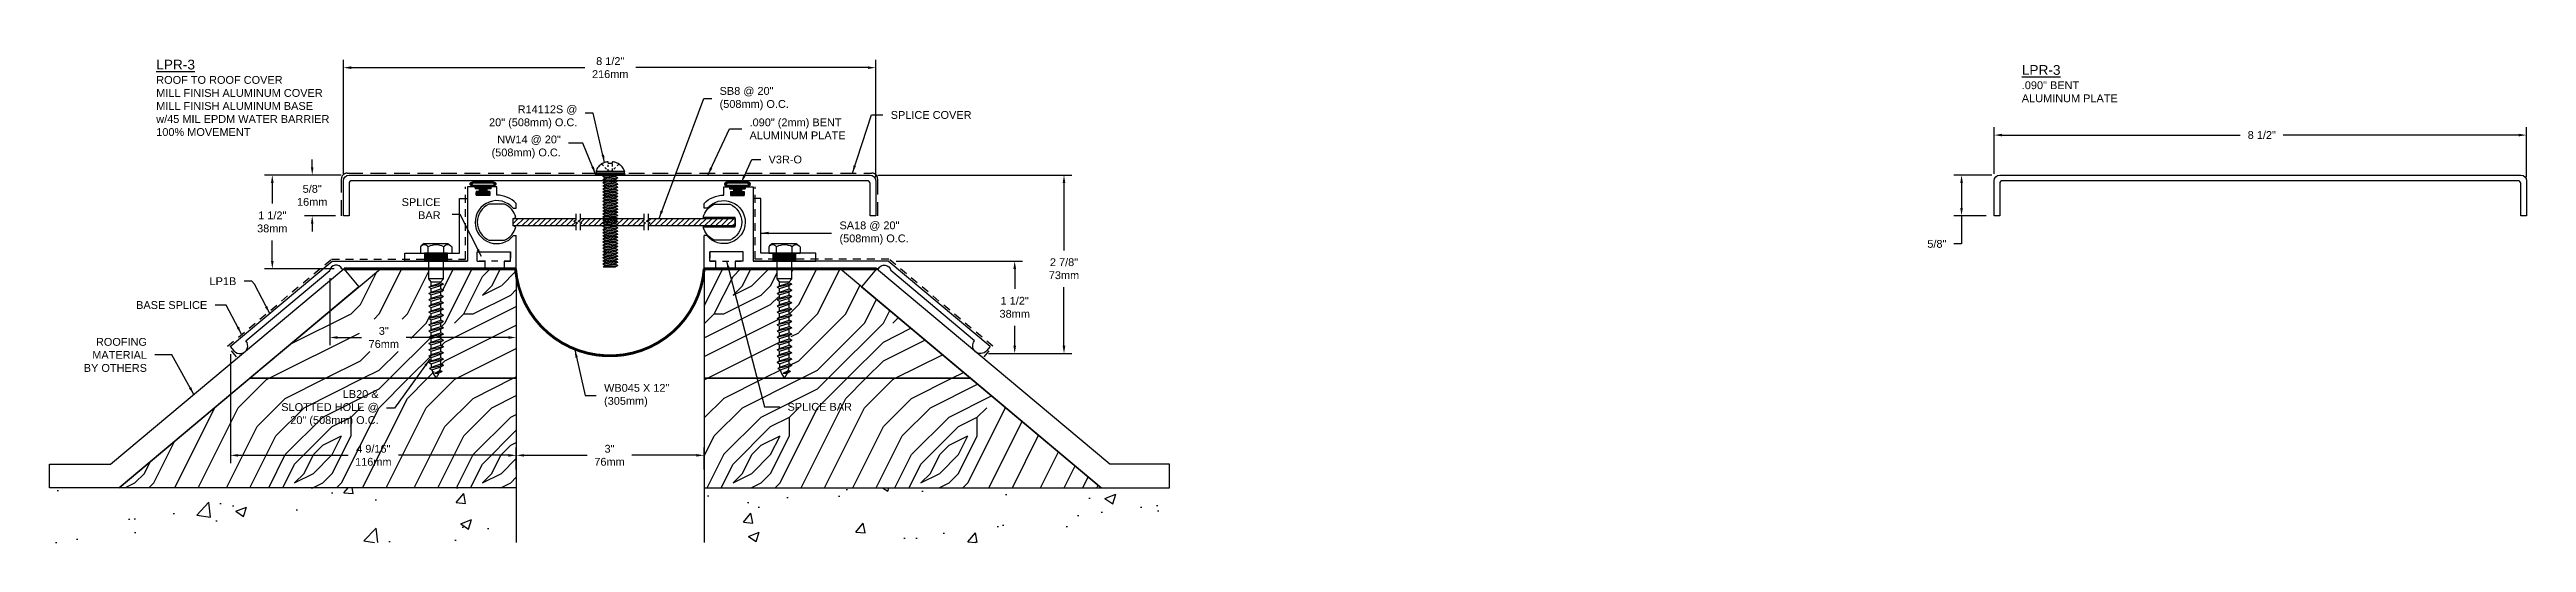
# Model space of a CAD drawing. Header units: inches. Extents: x -0.5 to 39, y 2.5 to 10.4.
import ezdxf

# ---------------------------------------------------------------- set-up
doc = ezdxf.new("R2010")
doc.units = ezdxf.units.IN
doc.header["$MEASUREMENT"] = 0
doc.linetypes.add('DASHED2', pattern=[0.375, 0.25, -0.125])
for name, color, linetype in [('ANCHORS', 4, 'Continuous'), ('CONDITIONS', 1, 'Continuous'), ('DIMENSIONS', 3, 'Continuous'), ('FILLERS', 2, 'Continuous'), ('METALS', 7, 'Continuous'), ('TEXT', 2, 'Continuous')]:
    doc.layers.add(name, color=color, linetype=linetype)
doc.styles.add('ARIAL', font='arial.ttf')
doc.dimstyles.new('Arial', dxfattribs={"dimtxt": 0.125, "dimasz": 0.125, "dimexe": 0.125, "dimexo": 0.125, "dimgap": 0.125, "dimtad": 0, "dimtih": 1, "dimtoh": 1, "dimdec": 4, "dimzin": 3, "dimdsep": 46, "dimlunit": 4, "dimtxsty": 'ARIAL', "dimcen": 0.125, "dimadec": 0, "dimazin": 0, "dimtfac": 1, "dimtdec": 4, "dimtofl": 0, "dimtmove": 0, "dimatfit": 3, "dimfxl": 0, "dimfrac": 2, "dimtolj": 1, "dimtzin": 0, "dimarcsym": 0})
pattern_1 = [(0, (1.1, 0.15), (3, 3), [0.15, -2.85]), (90, (2.3, 1.2), (-3, 3), [0.3, -2.7]), (45, (1.7, 0.9), (3e-16, 3), [0.2121, -0.6363, 0.2121, -0.4242, 1.485, -1.27294]), (45, (0.95, 0), (3e-16, 3), [0.21213, -0.42426, 0.21213, -3.39412]), (45, (2, 0.3), (3e-16, 3), [0.21213, -4.0305]), (45, (2.3, 0.15), (3e-16, 3), [0.21213, -4.0305]), (45, (1.85, 0.45), (3e-16, 3), [0.21213, -4.0305]), (45, (1.7, 0.6), (3e-16, 3), [0.42426, -3.8184]), (45, (2.45, 2.85), (3e-16, 3), [0.42426, -3.8184]), (45, (1.4, 0.75), (3e-16, 3), [0.8485, -3.3941]), (45, (1.25, 0.9), (3e-16, 3), [0.8485, -3.3941]), (45, (3.2, 1.8), (3e-16, 3), [0.8485, -3.3941]), (45, (1.1, 1.2), (3e-16, 3), [0.6364, -3.60624]), (45, (0.5, 1.65), (3e-16, 3), [0.6364, -3.60624]), (45, (0.8, 1.35), (3e-16, 3), [0.6364, -3.60624]), (45, (2.75, 2.25), (3e-16, 3), [1.06066, -3.182]), (45, (2.45, 2.4), (3e-16, 3), [1.06066, -3.182]), (45, (2.75, 1.65), (3e-16, 3), [1.48492, -2.7577]), (26.565, (1.4, 0.45), (3, 1e-09), [0.3354, -6.3728]), (26.565, (2, 1.35), (3, 1e-09), [0.3354, -6.3728]), (26.565, (1.85, 1.05), (3, 1e-09), [0.3354, -6.3728]), (26.565, (1.25, 0.15), (3, 1e-09), [0.67082, -6.0374]), (26.565, (1.85, 1.5), (3, 1e-09), [1.00623, -5.70197]), (26.565, (1.55, 1.65), (3, 1e-09), [1.34164, -5.36656]), (26.565, (1.25, 1.8), (3, 1e-09), [1.34164, -5.36656]), (26.565, (0.8, 2.7), (3, 1e-09), [1.34164, -5.36656]), (26.565, (0.8, 2.4), (3, 1e-09), [1.67705, -5.03115]), (26.565, (0.95, 2.1), (3, 1e-09), [1.67705, -5.03115]), (63.435, (2, 0.9), (2e-10, 3), [0.3354, -6.3728]), (63.435, (1.55, 0.6), (2e-10, 3), [0.3354, -6.3728]), (63.435, (1.1, 0.15), (2e-10, 3), [0.67082, -6.0374]), (63.435, (2, 0.6), (2e-10, 3), [0.67082, -6.0374]), (63.435, (0.8, 0), (2e-10, 3), [1.00623, -5.70197]), (63.435, (0.5, 0), (2e-10, 3), [1.34164, -5.36656]), (63.435, (3.2, 0.15), (2e-10, 3), [1.34164, -5.36656]), (63.435, (2.15, 0.45), (2e-10, 3), [1.34164, -5.36656]), (63.435, (2.75, 0.15), (2e-10, 3), [1.67705, -5.03115]), (63.435, (2.45, 0.3), (2e-10, 3), [1.67705, -5.03115])]
pattern_2 = [(0, (0.1, 0.15), (3, 3), [0.15, -2.85]), (90, (1.3, 1.2), (-3, 3), [0.3, -2.7]), (45, (0.7, 0.9), (3e-16, 3), [0.2121, -0.6363, 0.2121, -0.4242, 1.485, -1.27294]), (45, (-0.05, 0), (3e-16, 3), [0.21213, -0.42426, 0.21213, -3.39412]), (45, (1, 0.3), (3e-16, 3), [0.2121, -4.0305]), (45, (1.3, 0.15), (3e-16, 3), [0.2121, -4.0305]), (45, (0.85, 0.45), (3e-16, 3), [0.2121, -4.0305]), (45, (0.7, 0.6), (3e-16, 3), [0.42426, -3.8184]), (45, (1.45, 2.85), (3e-16, 3), [0.4243, -3.8184]), (45, (0.4, 0.75), (3e-16, 3), [0.8485, -3.3941]), (45, (0.25, 0.9), (3e-16, 3), [0.8485, -3.3941]), (45, (2.2, 1.8), (3e-16, 3), [0.8485, -3.3941]), (45, (0.1, 1.2), (3e-16, 3), [0.6364, -3.60624]), (45, (-0.5, 1.65), (3e-16, 3), [0.6364, -3.60624]), (45, (-0.2, 1.35), (3e-16, 3), [0.6364, -3.60624]), (45, (1.75, 2.25), (3e-16, 3), [1.0607, -3.182]), (45, (1.45, 2.4), (3e-16, 3), [1.06066, -3.182]), (45, (1.75, 1.65), (3e-16, 3), [1.4849, -2.7577]), (26.565, (0.4, 0.45), (3, 1e-09), [0.3354, -6.3728]), (26.565, (1, 1.35), (3, 1e-09), [0.3354, -6.3728]), (26.565, (0.85, 1.05), (3, 1e-09), [0.3354, -6.3728]), (26.565, (0.25, 0.15), (3, 1e-09), [0.6708, -6.0374]), (26.565, (0.85, 1.5), (3, 1e-09), [1.00623, -5.702]), (26.565, (0.55, 1.65), (3, 1e-09), [1.34164, -5.36656]), (26.565, (0.25, 1.8), (3, 1e-09), [1.34164, -5.36656]), (26.565, (-0.2, 2.7), (3, 1e-09), [1.34164, -5.36656]), (26.565, (-0.2, 2.4), (3, 1e-09), [1.67705, -5.03115]), (26.565, (-0.05, 2.1), (3, 1e-09), [1.67705, -5.03115]), (63.435, (1, 0.9), (2e-10, 3), [0.3354, -6.3728]), (63.435, (0.55, 0.6), (2e-10, 3), [0.3354, -6.3728]), (63.435, (0.1, 0.15), (2e-10, 3), [0.6708, -6.0374]), (63.435, (1, 0.6), (2e-10, 3), [0.6708, -6.0374]), (63.435, (-0.2, 0), (2e-10, 3), [1.00623, -5.702]), (63.435, (-0.5, 0), (2e-10, 3), [1.34164, -5.36656]), (63.435, (2.2, 0.15), (2e-10, 3), [1.34164, -5.36656]), (63.435, (1.15, 0.45), (2e-10, 3), [1.34164, -5.36656]), (63.435, (1.75, 0.15), (2e-10, 3), [1.67705, -5.03115]), (63.435, (1.45, 0.3), (2e-10, 3), [1.67705, -5.03115])]

msp = doc.modelspace()

# ---------------------------------------------------------------- texts
at = {"layer": 'TEXT', "char_height": 0.15625, "width": 3.3125, "attachment_point": 1, "style": 'ARIAL'}
for s, insert in [('{\\LLPR-3\\P\\H0.8x;\\lROOF TO ROOF COVER\\PMILL FINISH ALUMINUM COVER\\PMILL FINISH ALUMINUM BASE\\Pw/45 MIL EPDM WATER BARRIER\\P100% MOVEMENT}', (1.19179, 10.21613)), ('{\\LLPR-3\\P\\H0.8x;\\l.090" BENT\\PALUMINUM PLATE}', (30.97878, 10.13085))]:
    msp.add_mtext(s, dxfattribs=dict(at, insert=insert))
at = {"layer": 'TEXT', "char_height": 0.125, "style": 'ARIAL'}
for s, insert, attachment_point in [('R14112S @\\P20" (508mm) O.C.', (7.91648, 9.30079), 6), ('SB8 @ 20"\\P(508mm) O.C.', (10.18711, 9.59391), 4), ('.090" (2mm) BENT\\PALUMINUM PLATE', (10.66539, 9.10941), 4), ('SPLICE COVER', (12.91905, 9.3322), 4), ('\\A1;NW14 @ 20"\\P(508mm) O.C.', (7.65198, 8.81866), 6), ('V3R-O', (10.96896, 8.61991), 4), ('SPLICE\\PBAR', (5.73164, 7.83489), 6), ('SA18 @ 20"\\P(508mm) O.C.', (12.10113, 7.44461), 4), ('LP1B', (2.46975, 6.67449), 6), ('BASE SPLICE', (2.00584, 6.293), 6), ('ROOFING\\PMATERIAL\\PBY OTHERS', (1.04385, 5.4955), 6), ('LB20 &\\PSLOTTED HOLE @\\P20" (508mm) O.C.', (4.74277, 4.64334), 6), ('WB045 X 12"\\P(305mm)', (8.34218, 4.84668), 4), ('SPLICE BAR', (11.27171, 4.66538), 4)]:
    msp.add_mtext(s, dxfattribs=dict(at, insert=insert, attachment_point=attachment_point))

# ---------------------------------------------------------------- blocks, each defined once
blk = doc.blocks.new('*D0')
at = {"layer": 'Defpoints', "color": 0}
for p in [(4.27, 8.372), (3.045, 6.872), (4.157, 6.872)]:
    blk.add_point(p, dxfattribs=at)
at = {"layer": 'DIMENSIONS', "color": 0, "lineweight": -2}
for p, q in [((4.145, 8.372), (2.92, 8.372)), ((3.045, 8.247), (3.045, 7.916)), ((3.045, 6.997), (3.045, 7.328)), ((4.032, 6.872), (2.92, 6.872))]:
    blk.add_line(p, q, dxfattribs=at)
at = {"layer": 'DIMENSIONS', "color": 0}
for points in [[(3.024, 8.247), (3.066, 8.247), (3.045, 8.372)], [(3.024, 6.997), (3.066, 6.997), (3.045, 6.872)]]:
    blk.add_solid(points, dxfattribs=at)
at = {"layer": 'DIMENSIONS', "color": 0, "insert": (3.045, 7.622), "char_height": 0.125, "attachment_point": 5, "style": 'ARIAL'}
blk.add_mtext('\\A1;1 1/2"\\P38mm', dxfattribs=at)
blk = doc.blocks.new('*D1')
at = {"layer": 'Defpoints', "color": 0}
for p in [(4.27, 8.372), (3.682, 7.72), (4.18, 7.72)]:
    blk.add_point(p, dxfattribs=at)
at = {"layer": 'DIMENSIONS', "color": 0, "lineweight": -2}
for p, q in [((4.145, 8.372), (3.557, 8.372)), ((3.682, 8.497), (3.682, 8.622)), ((4.055, 7.72), (3.557, 7.72)), ((3.682, 7.595), (3.682, 7.47))]:
    blk.add_line(p, q, dxfattribs=at)
at = {"layer": 'DIMENSIONS', "color": 0}
for points in [[(3.662, 8.497), (3.703, 8.497), (3.682, 8.372)], [(3.662, 7.595), (3.703, 7.595), (3.682, 7.72)]]:
    blk.add_solid(points, dxfattribs=at)
at = {"layer": 'DIMENSIONS', "color": 0, "insert": (3.682, 8.046), "char_height": 0.125, "attachment_point": 5, "style": 'ARIAL'}
blk.add_mtext('\\A1;5/8"\\P16mm', dxfattribs=at)
blk = doc.blocks.new('*D2')
at = {"layer": 'Defpoints', "color": 0}
for p in [(9.941, 3.891), (6.941, 3.54), (9.941, 3.54)]:
    blk.add_point(p, dxfattribs=at)
at = {"layer": 'DIMENSIONS', "color": 0, "lineweight": -2}
for p, q in [((6.941, 3.665), (6.941, 4.016)), ((9.941, 3.665), (9.941, 4.016)), ((7.066, 3.891), (8.071, 3.891)), ((9.816, 3.891), (8.787, 3.891))]:
    blk.add_line(p, q, dxfattribs=at)
at = {"layer": 'DIMENSIONS', "color": 0}
for points in [[(7.066, 3.911), (7.066, 3.87), (6.941, 3.891)], [(9.816, 3.911), (9.816, 3.87), (9.941, 3.891)]]:
    blk.add_solid(points, dxfattribs=at)
at = {"layer": 'DIMENSIONS', "color": 0, "insert": (8.429, 3.891), "char_height": 0.125, "attachment_point": 5, "style": 'ARIAL'}
blk.add_mtext('\\A1;3"\\P76mm', dxfattribs=at)
blk = doc.blocks.new('NW14')
blk.add_hatch(color=256).paths.add_polyline_path([(0.2325, -0.03), (0.2325, 0), (-0.2325, 0), (-0.2325, -0.03)])
blk.add_lwpolyline([(-0.2325, -0.03), (0.2325, -0.03), (0.2325, 0), (-0.2325, 0)], close=True)
blk = doc.blocks.new('LB20')
for p, q in [((-0.25, 0.102), (-0.25, 0)), ((-0.25, 0), (0.25, 0)), ((-0.19, 0.156), (-0.238, 0.116)), ((-0.19, 0.156), (0.19, 0.156)), ((-0.125, 0), (-0.125, 0.102)), ((-0.117, -0.412), (-0.117, 0)), ((0.117, -0.412), (0.117, 0)), ((0.125, 0), (0.125, 0.102)), ((0.19, 0.156), (0.238, 0.116)), ((0.25, 0.102), (0.25, 0)), ((-0.078, -0.458), (-0.117, -0.412)), ((0.117, -0.412), (-0.117, -0.412)), ((0.117, -0.494), (-0.117, -0.544)), ((-0.117, -0.544), (-0.078, -0.521)), ((-0.117, -0.544), (-0.078, -0.566)), ((0.117, -0.594), (-0.117, -0.644)), ((-0.117, -0.644), (-0.078, -0.621)), ((-0.117, -0.644), (-0.078, -0.666)), ((0.117, -0.694), (-0.117, -0.744)), ((-0.117, -0.744), (-0.078, -0.721)), ((-0.117, -0.744), (-0.078, -0.766)), ((-0.078, -0.521), (-0.078, -0.458)), ((-0.078, -0.458), (0.078, -0.458)), ((-0.078, -0.521), (0.078, -0.471)), ((-0.078, -0.566), (0.078, -0.516)), ((-0.078, -0.621), (-0.078, -0.566)), ((-0.078, -0.621), (0.078, -0.571)), ((-0.078, -0.666), (0.078, -0.616)), ((-0.078, -0.721), (-0.078, -0.666)), ((-0.078, -0.721), (0.078, -0.671)), ((-0.078, -0.766), (0.078, -0.716)), ((-0.078, -0.821), (-0.078, -0.766)), ((-0.078, -0.821), (0.078, -0.771)), ((0.078, -0.458), (0.117, -0.412)), ((0.078, -0.471), (0.078, -0.458)), ((0.117, -0.494), (0.078, -0.471)), ((0.117, -0.494), (0.078, -0.516)), ((0.078, -0.571), (0.078, -0.516)), ((0.117, -0.594), (0.078, -0.571)), ((0.117, -0.594), (0.078, -0.616)), ((0.078, -0.671), (0.078, -0.616)), ((0.117, -0.694), (0.078, -0.671)), ((0.117, -0.694), (0.078, -0.716)), ((0.078, -0.771), (0.078, -0.716)), ((0.117, -0.794), (0.078, -0.771)), ((0.117, -0.794), (-0.117, -0.844)), ((-0.117, -0.844), (-0.078, -0.821)), ((-0.117, -0.844), (-0.078, -0.866)), ((0.117, -0.894), (-0.117, -0.944)), ((-0.117, -0.944), (-0.078, -0.921)), ((-0.117, -0.944), (-0.078, -0.966)), ((0.117, -0.994), (-0.117, -1.044)), ((-0.117, -1.044), (-0.078, -1.021)), ((-0.117, -1.044), (-0.078, -1.066)), ((0.117, -1.094), (-0.117, -1.144)), ((-0.117, -1.144), (-0.078, -1.121)), ((-0.117, -1.144), (-0.078, -1.166)), ((-0.078, -0.866), (0.078, -0.816)), ((-0.078, -0.921), (-0.078, -0.866)), ((-0.078, -0.921), (0.078, -0.871)), ((-0.078, -0.966), (0.078, -0.916)), ((-0.078, -1.021), (-0.078, -0.966)), ((-0.078, -1.021), (0.078, -0.971)), ((-0.078, -1.066), (0.078, -1.016)), ((-0.078, -1.121), (-0.078, -1.066)), ((-0.078, -1.121), (0.078, -1.071)), ((-0.078, -1.166), (0.078, -1.116)), ((-0.078, -1.221), (-0.078, -1.166)), ((-0.078, -1.221), (0.078, -1.171)), ((0.117, -0.794), (0.078, -0.816)), ((0.078, -0.871), (0.078, -0.816)), ((0.117, -0.894), (0.078, -0.871)), ((0.117, -0.894), (0.078, -0.916)), ((0.078, -0.971), (0.078, -0.916)), ((0.117, -0.994), (0.078, -0.971)), ((0.117, -0.994), (0.078, -1.016)), ((0.078, -1.071), (0.078, -1.016)), ((0.117, -1.094), (0.078, -1.071)), ((0.117, -1.094), (0.078, -1.116)), ((0.078, -1.171), (0.078, -1.116)), ((0.117, -1.194), (0.078, -1.171)), ((0.117, -1.194), (-0.117, -1.244)), ((-0.117, -1.244), (-0.078, -1.221)), ((-0.117, -1.244), (-0.078, -1.266)), ((0.117, -1.294), (-0.117, -1.344)), ((-0.117, -1.344), (-0.078, -1.321)), ((-0.117, -1.344), (-0.078, -1.366)), ((0.117, -1.394), (-0.117, -1.444)), ((-0.117, -1.444), (-0.078, -1.421)), ((-0.117, -1.444), (-0.078, -1.466)), ((0.117, -1.494), (-0.117, -1.544)), ((-0.117, -1.544), (-0.078, -1.521)), ((-0.117, -1.544), (-0.078, -1.566)), ((-0.078, -1.266), (0.078, -1.216)), ((-0.078, -1.321), (-0.078, -1.266)), ((-0.078, -1.321), (0.078, -1.271)), ((-0.078, -1.366), (0.078, -1.316)), ((-0.078, -1.421), (-0.078, -1.366)), ((-0.078, -1.421), (0.078, -1.371)), ((-0.078, -1.466), (0.078, -1.416)), ((-0.078, -1.521), (-0.078, -1.466)), ((-0.078, -1.521), (0.078, -1.471)), ((-0.078, -1.566), (0.078, -1.516)), ((-0.078, -1.621), (-0.078, -1.566)), ((-0.078, -1.621), (0.078, -1.571)), ((0.117, -1.194), (0.078, -1.216)), ((0.078, -1.271), (0.078, -1.216)), ((0.117, -1.294), (0.078, -1.271)), ((0.117, -1.294), (0.078, -1.316)), ((0.078, -1.371), (0.078, -1.316)), ((0.117, -1.394), (0.078, -1.371)), ((0.117, -1.394), (0.078, -1.416)), ((0.078, -1.471), (0.078, -1.416)), ((0.117, -1.494), (0.078, -1.471)), ((0.117, -1.494), (0.078, -1.516)), ((0.078, -1.571), (0.078, -1.516)), ((0.117, -1.594), (0.078, -1.571)), ((0.117, -1.594), (-0.117, -1.644)), ((-0.117, -1.644), (-0.078, -1.621)), ((-0.117, -1.644), (-0.078, -1.666)), ((0.117, -1.694), (-0.117, -1.744)), ((-0.117, -1.744), (-0.078, -1.721)), ((-0.117, -1.744), (-0.078, -1.766)), ((0.117, -1.794), (-0.105, -1.844)), ((-0.105, -1.844), (-0.074, -1.823)), ((-0.105, -1.844), (-0.066, -1.862)), ((-0.078, -1.666), (0.078, -1.616)), ((-0.078, -1.721), (-0.078, -1.666)), ((-0.078, -1.721), (0.078, -1.671)), ((-0.078, -1.766), (0.078, -1.716)), ((-0.074, -1.823), (0.078, -1.771)), ((-0.066, -1.862), (0.075, -1.817)), ((-0.022, -1.918), (0.063, -1.874)), ((0.096, -1.893), (-0.022, -1.918)), ((-0.022, -1.918), (0.047, -1.92)), ((0.096, -1.893), (0.047, -1.92)), ((0.096, -1.893), (0.063, -1.874)), ((0.117, -1.794), (0.075, -1.817)), ((0.117, -1.594), (0.078, -1.616)), ((0.078, -1.671), (0.078, -1.616)), ((0.117, -1.694), (0.078, -1.671)), ((0.117, -1.694), (0.078, -1.716)), ((0.078, -1.766), (0.078, -1.716)), ((0.117, -1.794), (0.078, -1.771))]:
    blk.add_line(p, q)
for centre, radius, start, end in [((-0.188, 0.057), 0.077, 35.7751, 144.2249), ((0, -0.126), 0.26, 61.2813, 118.7187), ((0.187, 0.057), 0.077, 35.7751, 144.2249), ((0.311, -1.766), 0.389, 180, 188.3837), ((0.311, -1.766), 0.389, 194.3207, 216.9667), ((-0.311, -1.766), 0.389, 323.0333, 336.7752), ((-0.311, -1.766), 0.389, 343.9655, 352.4485), ((-0.311, -1.766), 0.389, 359.2771, 0)]:
    blk.add_arc(centre, radius, start, end)
blk = doc.blocks.new('A$CD336')
for p, q in [((3.921, 2.673), (3.796, 2.673)), ((3.796, 2.673), (3.796, 1.485)), ((3.921, 2.673), (3.921, 2.642)), ((3.983, 2.642), (3.921, 2.642)), ((3.983, 2.595), (3.937, 2.595)), ((3.937, 2.595), (3.937, 2.533)), ((4.155, 2.533), (3.937, 2.533)), ((3.983, 2.642), (3.983, 2.595)), ((4.108, 2.642), (4.108, 2.595)), ((4.171, 2.642), (4.108, 2.642)), ((4.155, 2.595), (4.108, 2.595)), ((4.155, 2.595), (4.155, 2.533)), ((4.171, 2.673), (4.171, 2.642)), ((4.265, 2.673), (4.171, 2.673)), ((4.265, 2.538), (4.265, 2.673)), ((4.577, 2.33), (4.577, 2.404)), ((4.527, 2.33), (4.577, 2.33)), ((3.953, 1.485), (3.953, 1.63)), ((3.953, 1.63), (4.484, 1.63)), ((4.484, 1.485), (4.484, 1.63)), ((4.534, 1.893), (4.577, 1.893)), ((4.577, 1.36), (4.577, 1.893)), ((0.011, 0.119), (1.639, 1.485)), ((0.26, 0.21), (1.598, 1.333)), ((1.639, 1.485), (3.796, 1.485)), ((1.794, 1.36), (4.078, 1.36)), ((3.953, 1.485), (4.078, 1.485)), ((4.078, 1.36), (4.078, 1.485)), ((4.389, 1.485), (4.484, 1.485)), ((4.389, 1.36), (4.389, 1.485)), ((4.389, 1.36), (4.577, 1.36)), ((0.011, 0.119), (0.069, 0.05))]:
    blk.add_line(p, q)
for centre, radius, start, end in [((4.265, 2.107), 0.344, 40.4102, 321.5309), ((4.265, 2.107), 0.431, 43.6228, 90), ((1.7, 1.317), 0.103, 24.6753, 170.7749), ((0.165, 0.13), 0.125, 220, 40)]:
    blk.add_arc(centre, radius, start, end)
blk = doc.blocks.new('LP1B')
blk.add_blockref('A$CD336', (-4.265, -2.107))
blk = doc.blocks.new('SA18')
blk.add_lwpolyline([(-1, 0.125), (-0.125, 0.125), (-0.125, 1), (0, 1), (0, 0), (-1, 0)], close=True)
blk = doc.blocks.new('*D8')
at = {"layer": 'Defpoints', "color": 0}
for p in [(2.375, 5.631), (6.941, 4.21), (6.941, 3.891)]:
    blk.add_point(p, dxfattribs=at)
at = {"layer": 'DIMENSIONS', "color": 0, "lineweight": -2}
for p, q in [((2.375, 5.506), (2.375, 3.766)), ((6.941, 4.085), (6.941, 3.766)), ((2.5, 3.891), (4.257, 3.891)), ((6.816, 3.891), (5.059, 3.891))]:
    blk.add_line(p, q, dxfattribs=at)
at = {"layer": 'DIMENSIONS', "color": 0}
for points in [[(2.5, 3.911), (2.5, 3.87), (2.375, 3.891)], [(6.816, 3.911), (6.816, 3.87), (6.941, 3.891)]]:
    blk.add_solid(points, dxfattribs=at)
at = {"layer": 'DIMENSIONS', "color": 0, "insert": (4.658, 3.891), "char_height": 0.125, "attachment_point": 5, "style": 'ARIAL'}
blk.add_mtext('\\A1;4 9/16"\\P116mm', dxfattribs=at)
blk = doc.blocks.new('*D9')
at = {"layer": 'Defpoints', "color": 0}
for p in [(12.59, 8.372), (15.686, 8.372), (14.353, 5.518)]:
    blk.add_point(p, dxfattribs=at)
at = {"layer": 'DIMENSIONS', "color": 0, "lineweight": -2}
for p, q in [((12.715, 8.372), (15.811, 8.372)), ((15.686, 8.247), (15.686, 7.168)), ((15.686, 5.643), (15.686, 6.58)), ((14.478, 5.518), (15.811, 5.518))]:
    blk.add_line(p, q, dxfattribs=at)
at = {"layer": 'DIMENSIONS', "color": 0}
for points in [[(15.665, 8.247), (15.707, 8.247), (15.686, 8.372)], [(15.665, 5.643), (15.707, 5.643), (15.686, 5.518)]]:
    blk.add_solid(points, dxfattribs=at)
at = {"layer": 'DIMENSIONS', "color": 0, "insert": (15.686, 6.874), "char_height": 0.125, "attachment_point": 5, "style": 'ARIAL'}
blk.add_mtext('\\A1;2 7/8"\\P73mm', dxfattribs=at)
blk = doc.blocks.new('*D10')
at = {"layer": 'Defpoints', "color": 0}
for p in [(12.879, 6.997), (14.899, 6.997), (14.353, 5.518)]:
    blk.add_point(p, dxfattribs=at)
at = {"layer": 'DIMENSIONS', "color": 0, "lineweight": -2}
for p, q in [((13.004, 6.997), (15.024, 6.997)), ((14.899, 6.872), (14.899, 6.552)), ((14.899, 5.643), (14.899, 5.963)), ((14.478, 5.518), (15.024, 5.518))]:
    blk.add_line(p, q, dxfattribs=at)
at = {"layer": 'DIMENSIONS', "color": 0}
for points in [[(14.878, 6.872), (14.92, 6.872), (14.899, 6.997)], [(14.878, 5.643), (14.92, 5.643), (14.899, 5.518)]]:
    blk.add_solid(points, dxfattribs=at)
at = {"layer": 'DIMENSIONS', "color": 0, "insert": (14.899, 6.257), "char_height": 0.125, "attachment_point": 5, "style": 'ARIAL'}
blk.add_mtext('\\A1;1 1/2"\\P38mm', dxfattribs=at)
blk = doc.blocks.new('*D11')
at = {"layer": 'Defpoints', "color": 0}
for p in [(3.962, 6.846), (6.941, 6.872), (6.941, 5.775)]:
    blk.add_point(p, dxfattribs=at)
at = {"layer": 'DIMENSIONS', "color": 0, "lineweight": -2}
for p, q in [((6.941, 6.747), (6.941, 5.65)), ((3.962, 6.721), (3.962, 5.65)), ((4.087, 5.775), (4.467, 5.775)), ((6.816, 5.775), (5.183, 5.775))]:
    blk.add_line(p, q, dxfattribs=at)
at = {"layer": 'DIMENSIONS', "color": 0}
for points in [[(4.087, 5.796), (4.087, 5.754), (3.962, 5.775)], [(6.816, 5.796), (6.816, 5.754), (6.941, 5.775)]]:
    blk.add_solid(points, dxfattribs=at)
at = {"layer": 'DIMENSIONS', "color": 0, "insert": (4.825, 5.775), "char_height": 0.125, "attachment_point": 5, "style": 'ARIAL'}
blk.add_mtext('\\A1;3"\\P76mm', dxfattribs=at)
blk = doc.blocks.new('*D15')
at = {"layer": 'Defpoints', "color": 0}
for p in [(12.68, 10.089), (4.18, 8.265), (12.68, 8.212)]:
    blk.add_point(p, dxfattribs=at)
at = {"layer": 'DIMENSIONS', "color": 0, "lineweight": -2}
for p, q in [((4.18, 8.39), (4.18, 10.214)), ((4.305, 10.089), (8.033, 10.089)), ((12.555, 10.089), (8.849, 10.089)), ((12.68, 8.337), (12.68, 10.214))]:
    blk.add_line(p, q, dxfattribs=at)
at = {"layer": 'DIMENSIONS', "color": 0}
for points in [[(4.305, 10.11), (4.305, 10.068), (4.18, 10.089)], [(12.555, 10.11), (12.555, 10.068), (12.68, 10.089)]]:
    blk.add_solid(points, dxfattribs=at)
at = {"layer": 'DIMENSIONS', "color": 0, "insert": (8.441, 10.089), "char_height": 0.125, "attachment_point": 5, "style": 'ARIAL'}
blk.add_mtext('\\A1;8 1/2"\\P216mm', dxfattribs=at)
blk = doc.blocks.new('V3RforCM')
h = blk.add_hatch(color=256)
h.paths.add_polyline_path([(6.209, 8.255, 0.579646), (6.213, 8.198), (6.276, 8.198), (6.276, 8.167), (6.355, 8.167), (6.355, 8.12), (6.349, 8.094), (6.294, 8.094), (6.294, 8.059), (6.509, 8.059), (6.509, 8.094), (6.454, 8.094), (6.448, 8.12), (6.448, 8.167), (6.526, 8.167), (6.526, 8.198), (6.59, 8.198, 0.579646), (6.594, 8.255, 0.144656)])
edge = h.paths.add_edge_path(flags=16)
edge.add_spline(control_points=[(6.246, 8.22), (6.245, 8.22), (6.2, 8.241), (6.298, 8.232), (6.401, 8.233)], knot_values=[0.028497, 0.028497, 0.028497, 0.028497, 0.032831, 0.201023, 0.201023, 0.201023, 0.201023], degree=3, periodic=0)
edge.add_spline(control_points=[(6.401, 8.233), (6.505, 8.232), (6.603, 8.241), (6.558, 8.22), (6.557, 8.22)], knot_values=[0.028497, 0.028497, 0.028497, 0.028497, 0.196688, 0.201023, 0.201023, 0.201023, 0.201023], degree=3, periodic=0)
edge.add_line((6.557, 8.22), (6.246, 8.22))
blk.add_lwpolyline([(6.594, 8.255, 0.144656), (6.209, 8.255, 0.579646), (6.213, 8.198), (6.276, 8.198), (6.276, 8.167), (6.355, 8.167), (6.355, 8.12), (6.349, 8.094), (6.294, 8.094), (6.294, 8.059), (6.509, 8.059), (6.509, 8.094), (6.454, 8.094), (6.448, 8.12), (6.448, 8.167), (6.526, 8.167), (6.526, 8.198), (6.59, 8.198, 0.579646)], format="xyb", close=True)
blk = doc.blocks.new('SB8')
h = blk.add_hatch()
h.set_pattern_fill('ANSI31', color=256, scale=0.5, style=0)
h.paths.add_polyline_path([(10.933, 12.34), (10.933, 12.46), (9.547, 12.46), (9.547, 12.43), (9.518, 12.411), (9.576, 12.389), (9.547, 12.37), (9.547, 12.34)])
h.paths.add_polyline_path([(8.46, 12.46), (8.46, 12.43), (8.431, 12.411), (8.489, 12.389), (8.46, 12.37), (8.46, 12.34), (9.477, 12.34), (9.477, 12.37), (9.506, 12.389), (9.448, 12.411), (9.477, 12.43), (9.477, 12.46)])
h.paths.add_polyline_path([(8.361, 12.411), (8.39, 12.43), (8.39, 12.46), (7.391, 12.46), (7.391, 12.34), (8.39, 12.34), (8.39, 12.37), (8.419, 12.389)])
for p, q in [((8.39, 12.43), (8.361, 12.411)), ((8.419, 12.389), (8.361, 12.411)), ((8.39, 12.53), (8.39, 12.43)), ((8.39, 12.37), (8.419, 12.389)), ((8.39, 12.37), (8.39, 12.27)), ((8.46, 12.43), (8.431, 12.411)), ((8.489, 12.389), (8.431, 12.411)), ((8.46, 12.53), (8.46, 12.43)), ((8.46, 12.37), (8.489, 12.389)), ((8.46, 12.37), (8.46, 12.27)), ((9.477, 12.43), (9.448, 12.411)), ((9.506, 12.389), (9.448, 12.411)), ((9.477, 12.53), (9.477, 12.43)), ((9.477, 12.37), (9.506, 12.389)), ((9.477, 12.37), (9.477, 12.27)), ((9.547, 12.43), (9.518, 12.411)), ((9.576, 12.389), (9.518, 12.411)), ((9.547, 12.53), (9.547, 12.43)), ((9.547, 12.37), (9.576, 12.389)), ((9.547, 12.37), (9.547, 12.27))]:
    blk.add_line(p, q)
for points in [[(7.432, 12.474, 0.233897), (7.254, 12.686), (7.004, 12.686, 0.654654), (7.004, 12.113), (7.254, 12.113, 0.233897), (7.432, 12.325), (7.391, 12.34), (7.391, 12.46)], [(10.933, 12.474), (10.425, 12.474, -0.233897), (10.604, 12.686), (10.854, 12.686, -0.654654), (10.854, 12.113), (10.604, 12.113, -0.233897), (10.425, 12.325), (10.933, 12.325)]]:
    blk.add_lwpolyline(points, format="xyb", close=True)
for points in [[(7.391, 12.46), (8.39, 12.46)], [(8.39, 12.34), (7.391, 12.34)], [(8.46, 12.46), (9.477, 12.46)], [(9.477, 12.34), (8.46, 12.34)], [(9.547, 12.46), (10.933, 12.46), (10.933, 12.34), (9.547, 12.34)]]:
    blk.add_lwpolyline(points)
blk = doc.blocks.new('*D19')
at = {"layer": 'Defpoints', "color": 0}
for p in [(30.627, 8.372), (30.017, 7.72), (30.537, 7.72)]:
    blk.add_point(p, dxfattribs=at)
at = {"layer": 'DIMENSIONS', "color": 0, "lineweight": -2}
for p, q in [((30.502, 8.372), (29.892, 8.372)), ((30.017, 8.247), (30.017, 7.845)), ((30.412, 7.72), (29.892, 7.72)), ((30.017, 7.72), (30.017, 7.271)), ((30.017, 7.271), (29.892, 7.271))]:
    blk.add_line(p, q, dxfattribs=at)
at = {"layer": 'DIMENSIONS', "color": 0}
for points in [[(29.997, 8.247), (30.038, 8.247), (30.017, 8.372)], [(29.997, 7.845), (30.038, 7.845), (30.017, 7.72)]]:
    blk.add_solid(points, dxfattribs=at)
at = {"layer": 'DIMENSIONS', "color": 0, "insert": (29.623, 7.271), "char_height": 0.125, "attachment_point": 5, "style": 'ARIAL'}
blk.add_mtext('\\A1;5/8"', dxfattribs=at)
blk = doc.blocks.new('*D20')
at = {"layer": 'Defpoints', "color": 0}
for p in [(39.037, 9.011), (30.537, 8.265), (39.037, 8.212)]:
    blk.add_point(p, dxfattribs=at)
at = {"layer": 'DIMENSIONS', "color": 0, "lineweight": -2}
for p, q in [((30.537, 8.39), (30.537, 9.136)), ((39.037, 8.337), (39.037, 9.136)), ((30.662, 9.011), (34.468, 9.011)), ((38.912, 9.011), (35.153, 9.011))]:
    blk.add_line(p, q, dxfattribs=at)
at = {"layer": 'DIMENSIONS', "color": 0}
for points in [[(30.662, 9.032), (30.662, 8.99), (30.537, 9.011)], [(38.912, 9.032), (38.912, 8.99), (39.037, 9.011)]]:
    blk.add_solid(points, dxfattribs=at)
at = {"layer": 'DIMENSIONS', "color": 0, "insert": (34.811, 9.011), "char_height": 0.125, "attachment_point": 5, "style": 'ARIAL'}
blk.add_mtext('\\A1;8 1/2"', dxfattribs=at)
blk = doc.blocks.new('R14112')
for p, q in [((-0.226, 0.031), (0.226, 0.031)), ((-0.226, 0.031), (-0.22, 0)), ((-0.22, 0), (0.22, 0)), ((-0.109, 0.116), (-0.133, 0.141)), ((-0.057, 0.062), (-0.086, 0.092)), ((-0.085, 0), (-0.085, -0.03)), ((-0.034, 0.038), (-0.042, 0.046)), ((-0.034, 0.161), (-0.034, 0.182)), ((-0.034, 0.161), (0.034, 0.161)), ((-0.034, 0.103), (-0.034, 0.131)), ((-0.034, 0.038), (-0.034, 0.065)), ((-0.034, 0.038), (-0.01, 0.038)), ((0.01, 0.038), (0.034, 0.038)), ((0.034, 0.161), (0.034, 0.182)), ((0.034, 0.106), (0.034, 0.142)), ((0.034, 0.038), (0.034, 0.073)), ((0.034, 0.038), (0.042, 0.046)), ((0.057, 0.062), (0.086, 0.092)), ((0.085, 0), (0.085, -0.005)), ((0.109, 0.116), (0.133, 0.141)), ((0.226, 0.031), (0.22, 0)), ((-0.119, -0.05), (0.119, -0.025)), ((-0.119, -0.05), (-0.085, -0.03)), ((-0.119, -0.05), (-0.085, -0.07)), ((-0.119, -0.1), (0.119, -0.075)), ((-0.119, -0.1), (-0.085, -0.08)), ((-0.119, -0.1), (-0.085, -0.12)), ((-0.119, -0.15), (0.119, -0.125)), ((-0.119, -0.15), (-0.085, -0.13)), ((-0.119, -0.15), (-0.085, -0.17)), ((-0.119, -0.2), (0.119, -0.175)), ((-0.119, -0.2), (-0.085, -0.18)), ((-0.119, -0.2), (-0.085, -0.22)), ((-0.119, -0.25), (0.119, -0.225)), ((-0.119, -0.25), (-0.085, -0.23)), ((-0.119, -0.25), (-0.085, -0.27)), ((-0.119, -0.3), (0.119, -0.275)), ((-0.119, -0.3), (-0.085, -0.28)), ((-0.119, -0.3), (-0.085, -0.32)), ((-0.119, -0.35), (0.119, -0.325)), ((-0.119, -0.35), (-0.085, -0.33)), ((-0.119, -0.35), (-0.085, -0.37)), ((-0.119, -0.4), (0.119, -0.375)), ((-0.119, -0.4), (-0.085, -0.38)), ((-0.085, -0.03), (0.085, -0.005)), ((-0.085, -0.07), (0.085, -0.045)), ((-0.085, -0.08), (0.085, -0.055)), ((-0.085, -0.07), (-0.085, -0.08)), ((-0.085, -0.12), (0.085, -0.095)), ((-0.085, -0.13), (0.085, -0.105)), ((-0.085, -0.12), (-0.085, -0.13)), ((-0.085, -0.17), (0.085, -0.145)), ((-0.085, -0.18), (0.085, -0.155)), ((-0.085, -0.17), (-0.085, -0.18)), ((-0.085, -0.22), (0.085, -0.195)), ((-0.085, -0.23), (0.085, -0.205)), ((-0.085, -0.22), (-0.085, -0.23)), ((-0.085, -0.27), (0.085, -0.245)), ((-0.085, -0.28), (0.085, -0.255)), ((-0.085, -0.27), (-0.085, -0.28)), ((-0.085, -0.32), (0.085, -0.295)), ((-0.085, -0.33), (0.085, -0.305)), ((-0.085, -0.32), (-0.085, -0.33)), ((-0.085, -0.37), (0.085, -0.345)), ((-0.085, -0.38), (0.085, -0.355)), ((-0.085, -0.37), (-0.085, -0.38)), ((-0.085, -0.42), (0.085, -0.395)), ((0.119, -0.025), (0.085, -0.005)), ((0.119, -0.025), (0.085, -0.045)), ((0.085, -0.045), (0.085, -0.055)), ((0.119, -0.075), (0.085, -0.055)), ((0.119, -0.075), (0.085, -0.095)), ((0.085, -0.095), (0.085, -0.105)), ((0.119, -0.125), (0.085, -0.105)), ((0.119, -0.125), (0.085, -0.145)), ((0.085, -0.145), (0.085, -0.155)), ((0.119, -0.175), (0.085, -0.155)), ((0.119, -0.175), (0.085, -0.195)), ((0.085, -0.195), (0.085, -0.205)), ((0.119, -0.225), (0.085, -0.205)), ((0.119, -0.225), (0.085, -0.245)), ((0.085, -0.245), (0.085, -0.255)), ((0.119, -0.275), (0.085, -0.255)), ((0.119, -0.275), (0.085, -0.295)), ((0.085, -0.295), (0.085, -0.305)), ((0.119, -0.325), (0.085, -0.305)), ((0.119, -0.325), (0.085, -0.345)), ((0.085, -0.345), (0.085, -0.355)), ((0.119, -0.375), (0.085, -0.355)), ((0.119, -0.375), (0.085, -0.395)), ((0.085, -0.395), (0.085, -0.405)), ((-0.119, -0.4), (-0.085, -0.42)), ((-0.119, -0.45), (0.119, -0.425)), ((-0.119, -0.45), (-0.085, -0.43)), ((-0.119, -0.45), (-0.085, -0.47)), ((-0.119, -0.5), (0.119, -0.475)), ((-0.119, -0.5), (-0.085, -0.48)), ((-0.119, -0.5), (-0.085, -0.52)), ((-0.119, -0.55), (0.119, -0.525)), ((-0.119, -0.55), (-0.085, -0.53)), ((-0.119, -0.55), (-0.085, -0.57)), ((-0.119, -0.6), (0.119, -0.575)), ((-0.119, -0.6), (-0.085, -0.58)), ((-0.119, -0.6), (-0.085, -0.62)), ((-0.119, -0.65), (0.119, -0.625)), ((-0.119, -0.65), (-0.085, -0.63)), ((-0.119, -0.65), (-0.085, -0.67)), ((-0.119, -0.7), (0.119, -0.675)), ((-0.119, -0.7), (-0.085, -0.68)), ((-0.119, -0.7), (-0.085, -0.72)), ((-0.119, -0.75), (0.119, -0.725)), ((-0.119, -0.75), (-0.085, -0.73)), ((-0.119, -0.75), (-0.085, -0.77)), ((-0.119, -0.8), (0.119, -0.775)), ((-0.119, -0.8), (-0.085, -0.78)), ((-0.085, -0.43), (0.085, -0.405)), ((-0.085, -0.42), (-0.085, -0.43)), ((-0.085, -0.47), (0.085, -0.445)), ((-0.085, -0.48), (0.085, -0.455)), ((-0.085, -0.47), (-0.085, -0.48)), ((-0.085, -0.52), (0.085, -0.495)), ((-0.085, -0.53), (0.085, -0.505)), ((-0.085, -0.52), (-0.085, -0.53)), ((-0.085, -0.57), (0.085, -0.545)), ((-0.085, -0.58), (0.085, -0.555)), ((-0.085, -0.57), (-0.085, -0.58)), ((-0.085, -0.62), (0.085, -0.595)), ((-0.085, -0.63), (0.085, -0.605)), ((-0.085, -0.62), (-0.085, -0.63)), ((-0.085, -0.67), (0.085, -0.645)), ((-0.085, -0.68), (0.085, -0.655)), ((-0.085, -0.67), (-0.085, -0.68)), ((-0.085, -0.72), (0.085, -0.695)), ((-0.085, -0.73), (0.085, -0.705)), ((-0.085, -0.72), (-0.085, -0.73)), ((-0.085, -0.77), (0.085, -0.745)), ((-0.085, -0.78), (0.085, -0.755)), ((-0.085, -0.77), (-0.085, -0.78)), ((0.119, -0.425), (0.085, -0.405)), ((0.119, -0.425), (0.085, -0.445)), ((0.085, -0.445), (0.085, -0.455)), ((0.119, -0.475), (0.085, -0.455)), ((0.119, -0.475), (0.085, -0.495)), ((0.085, -0.495), (0.085, -0.505)), ((0.119, -0.525), (0.085, -0.505)), ((0.119, -0.525), (0.085, -0.545)), ((0.085, -0.545), (0.085, -0.555)), ((0.119, -0.575), (0.085, -0.555)), ((0.119, -0.575), (0.085, -0.595)), ((0.085, -0.595), (0.085, -0.605)), ((0.119, -0.625), (0.085, -0.605)), ((0.119, -0.625), (0.085, -0.645)), ((0.085, -0.645), (0.085, -0.655)), ((0.119, -0.675), (0.085, -0.655)), ((0.119, -0.675), (0.085, -0.695)), ((0.085, -0.695), (0.085, -0.705)), ((0.119, -0.725), (0.085, -0.705)), ((0.119, -0.725), (0.085, -0.745)), ((0.085, -0.745), (0.085, -0.755)), ((0.119, -0.775), (0.085, -0.755)), ((0.119, -0.775), (0.085, -0.795)), ((-0.119, -0.8), (-0.085, -0.82)), ((-0.119, -0.85), (0.119, -0.825)), ((-0.119, -0.85), (-0.085, -0.83)), ((-0.119, -0.85), (-0.085, -0.87)), ((-0.119, -0.9), (0.119, -0.875)), ((-0.119, -0.9), (-0.085, -0.88)), ((-0.119, -0.9), (-0.085, -0.92)), ((-0.119, -0.95), (0.119, -0.925)), ((-0.119, -0.95), (-0.085, -0.93)), ((-0.119, -0.95), (-0.085, -0.97)), ((-0.119, -1), (0.119, -0.975)), ((-0.119, -1), (-0.085, -0.98)), ((-0.119, -1), (-0.085, -1.02)), ((-0.119, -1.05), (0.119, -1.025)), ((-0.119, -1.05), (-0.085, -1.03)), ((-0.119, -1.05), (-0.085, -1.07)), ((-0.119, -1.1), (0.119, -1.075)), ((-0.119, -1.1), (-0.085, -1.08)), ((-0.119, -1.1), (-0.085, -1.12)), ((-0.119, -1.15), (0.119, -1.125)), ((-0.119, -1.15), (-0.085, -1.13)), ((-0.119, -1.15), (-0.085, -1.17)), ((-0.119, -1.2), (0.119, -1.175)), ((-0.119, -1.2), (-0.085, -1.18)), ((-0.085, -0.82), (0.085, -0.795)), ((-0.085, -0.83), (0.085, -0.805)), ((-0.085, -0.82), (-0.085, -0.83)), ((-0.085, -0.87), (0.085, -0.845)), ((-0.085, -0.88), (0.085, -0.855)), ((-0.085, -0.87), (-0.085, -0.88)), ((-0.085, -0.92), (0.085, -0.895)), ((-0.085, -0.93), (0.085, -0.905)), ((-0.085, -0.92), (-0.085, -0.93)), ((-0.085, -0.97), (0.085, -0.945)), ((-0.085, -0.98), (0.085, -0.955)), ((-0.085, -0.97), (-0.085, -0.98)), ((-0.085, -1.02), (0.085, -0.995)), ((-0.085, -1.03), (0.085, -1.005)), ((-0.085, -1.02), (-0.085, -1.03)), ((-0.085, -1.07), (0.085, -1.045)), ((-0.085, -1.08), (0.085, -1.055)), ((-0.085, -1.07), (-0.085, -1.08)), ((-0.085, -1.12), (0.085, -1.095)), ((-0.085, -1.13), (0.085, -1.105)), ((-0.085, -1.12), (-0.085, -1.13)), ((-0.085, -1.17), (0.085, -1.145)), ((-0.085, -1.18), (0.085, -1.155)), ((-0.085, -1.17), (-0.085, -1.18)), ((0.085, -0.795), (0.085, -0.805)), ((0.119, -0.825), (0.085, -0.805)), ((0.119, -0.825), (0.085, -0.845)), ((0.085, -0.845), (0.085, -0.855)), ((0.119, -0.875), (0.085, -0.855)), ((0.119, -0.875), (0.085, -0.895)), ((0.085, -0.895), (0.085, -0.905)), ((0.119, -0.925), (0.085, -0.905)), ((0.119, -0.925), (0.085, -0.945)), ((0.085, -0.945), (0.085, -0.955)), ((0.119, -0.975), (0.085, -0.955)), ((0.119, -0.975), (0.085, -0.995)), ((0.085, -0.995), (0.085, -1.005)), ((0.119, -1.025), (0.085, -1.005)), ((0.119, -1.025), (0.085, -1.045)), ((0.085, -1.045), (0.085, -1.055)), ((0.119, -1.075), (0.085, -1.055)), ((0.119, -1.075), (0.085, -1.095)), ((0.085, -1.095), (0.085, -1.105)), ((0.119, -1.125), (0.085, -1.105)), ((0.119, -1.125), (0.085, -1.145)), ((0.085, -1.145), (0.085, -1.155)), ((0.119, -1.175), (0.085, -1.155)), ((0.119, -1.175), (0.085, -1.195)), ((-0.119, -1.2), (-0.085, -1.22)), ((-0.119, -1.25), (0.119, -1.225)), ((-0.119, -1.25), (-0.085, -1.23)), ((-0.119, -1.25), (-0.085, -1.27)), ((-0.119, -1.3), (0.119, -1.275)), ((-0.119, -1.3), (-0.085, -1.28)), ((-0.119, -1.3), (-0.085, -1.32)), ((-0.119, -1.35), (0.119, -1.325)), ((-0.119, -1.35), (-0.085, -1.33)), ((-0.119, -1.35), (-0.085, -1.37)), ((-0.119, -1.4), (0.119, -1.375)), ((-0.119, -1.4), (-0.085, -1.38)), ((-0.119, -1.4), (-0.085, -1.42)), ((-0.119, -1.45), (0.119, -1.425)), ((-0.119, -1.45), (-0.085, -1.43)), ((-0.119, -1.45), (-0.085, -1.47)), ((-0.11, -1.5), (0.119, -1.475)), ((-0.11, -1.5), (-0.085, -1.48)), ((-0.11, -1.5), (0.048, -1.5)), ((-0.085, -1.22), (0.085, -1.195)), ((-0.085, -1.23), (0.085, -1.205)), ((-0.085, -1.22), (-0.085, -1.23)), ((-0.085, -1.27), (0.085, -1.245)), ((-0.085, -1.28), (0.085, -1.255)), ((-0.085, -1.27), (-0.085, -1.28)), ((-0.085, -1.32), (0.085, -1.295)), ((-0.085, -1.33), (0.085, -1.305)), ((-0.085, -1.32), (-0.085, -1.33)), ((-0.085, -1.37), (0.085, -1.345)), ((-0.085, -1.38), (0.085, -1.355)), ((-0.085, -1.37), (-0.085, -1.38)), ((-0.085, -1.42), (0.085, -1.395)), ((-0.085, -1.43), (0.085, -1.405)), ((-0.085, -1.42), (-0.085, -1.43)), ((-0.085, -1.47), (0.085, -1.445)), ((-0.085, -1.48), (0.085, -1.455)), ((-0.085, -1.47), (-0.085, -1.48)), ((0.048, -1.5), (0.085, -1.495)), ((0.085, -1.195), (0.085, -1.205)), ((0.119, -1.225), (0.085, -1.205)), ((0.119, -1.225), (0.085, -1.245)), ((0.085, -1.245), (0.085, -1.255)), ((0.119, -1.275), (0.085, -1.255)), ((0.119, -1.275), (0.085, -1.295)), ((0.085, -1.295), (0.085, -1.305)), ((0.119, -1.325), (0.085, -1.305)), ((0.119, -1.325), (0.085, -1.345)), ((0.085, -1.345), (0.085, -1.355)), ((0.119, -1.375), (0.085, -1.355)), ((0.119, -1.375), (0.085, -1.395)), ((0.085, -1.395), (0.085, -1.405)), ((0.119, -1.425), (0.085, -1.405)), ((0.119, -1.425), (0.085, -1.445)), ((0.085, -1.445), (0.085, -1.455)), ((0.119, -1.475), (0.085, -1.455)), ((0.119, -1.475), (0.085, -1.495))]:
    blk.add_line(p, q)
for centre, radius, start, end in [((-0.08, 0), 0.149, 152.7282, 167.9922), ((-0.041, -0.02), 0.192, 128.7816, 152.7282), ((-0.016, -0.051), 0.232, 108.4084, 128.7816), ((0, -0.1), 0.284, 96.8718, 108.4084), ((0, -0.1), 0.284, 71.5916, 83.1282), ((0.016, -0.051), 0.232, 51.2184, 71.5916), ((0.041, -0.02), 0.192, 27.2718, 51.2184), ((0.08, 0), 0.149, 12.0078, 27.2718)]:
    blk.add_arc(centre, radius, start, end)

# ---------------------------------------------------------------- dimensions: what is measured, and where the dimension line sits
at = {"layer": 'DIMENSIONS'}
for base, p1, p2, text, picture, middle in [((12.68029, 10.08906), (4.18026, 8.26519), (12.68029, 8.21169), '<>\\P216mm', '*D15', (8.44056, 10.08906)), ((6.94056, 5.775), (3.96204, 6.8457), (6.94056, 6.87219), '<>\\P76mm', '*D11', (4.825, 5.775)), ((9.94056, 3.89059), (6.94056, 3.54008), (9.94056, 3.54008), '<>\\P76mm', '*D2', (8.42928, 3.89059))]:
    dim = msp.add_linear_dim(base=base, p1=p1, p2=p2, text=text, dimstyle='Arial', dxfattribs=at)
    dim.commit()
    dim.dimension.update_dxf_attribs({"geometry": picture, "text_midpoint": middle, "dimtype": 160})
dim = msp.add_linear_dim(base=(39.037, 9.01095), p1=(30.53698, 8.26519), p2=(39.037, 8.21169), dimstyle='Arial', dxfattribs=at)
dim.commit()
dim.dimension.update_dxf_attribs({"geometry": '*D20', "text_midpoint": (34.81087, 9.01095), "dimtype": 160})
for base, p1, p2, text, picture, middle in [((3.04509, 6.87219), (4.27026, 8.37219), (4.1573, 6.87219), '<>\\P38mm', '*D0', (3.04509, 7.62219)), ((3.68236, 7.71969), (4.27026, 8.37219), (4.18026, 7.71969), '<>\\P16mm', '*D1', (3.68236, 8.04594)), ((15.68575, 8.37219), (14.3528, 5.51767), (12.59029, 8.37219), '<>\\P73mm', '*D9', (15.68575, 6.87393)), ((14.899, 6.99719), (14.3528, 5.51767), (12.87856, 6.99719), '<>\\P38mm', '*D10', (14.899, 6.25743))]:
    dim = msp.add_linear_dim(base=base, p1=p1, p2=p2, angle=90, text=text, dimstyle='Arial', dxfattribs=at)
    dim.commit()
    dim.dimension.update_dxf_attribs({"geometry": picture, "text_midpoint": middle, "dimtype": 160})
dim = msp.add_linear_dim(base=(30.01745, 7.71969), p1=(30.62698, 8.37219), p2=(30.53698, 7.71969), angle=90, dimstyle='Arial', dxfattribs=at)
dim.commit()
dim.dimension.update_dxf_attribs({"geometry": '*D19', "text_midpoint": (29.62279, 7.27119), "dimtype": 160})
dim = msp.add_linear_dim(base=(6.940557, 3.890592), p1=(2.374713, 5.631261), p2=(6.940557, 4.209547), text='<>\\P116mm', dimstyle='Arial', dxfattribs=at)
dim.commit()
dim.dimension.update_dxf_attribs({"geometry": '*D8', "text_midpoint": (4.657635, 3.890592)})

# ---------------------------------------------------------------- hatches: boundary and pattern name
at = {"layer": 'CONDITIONS'}
h = msp.add_hatch(dxfattribs=at)
h.set_pattern_fill('WOODFACE', color=256, scale=3, style=0)
h.set_pattern_definition(pattern_2)
h.paths.add_polyline_path([(5.58143, 6.46101), (5.58143, 6.51591), (5.54237, 6.53846), (5.58143, 6.56101), (5.58143, 6.61591), (5.54237, 6.63846), (5.58143, 6.66101), (5.58143, 6.72423), (5.54237, 6.76988), (5.54237, 6.87219), (4.77146, 6.87219), (2.6859, 5.12219), (6.94056, 5.12219), (6.94056, 6.72641, -0.03639594), (6.92928, 6.87219), (5.77674, 6.87219), (5.77674, 6.76988), (5.73768, 6.72422), (5.73768, 6.71101), (5.77674, 6.68846), (5.73768, 6.66591), (5.73768, 6.61101), (5.77674, 6.58846), (5.73768, 6.56591), (5.73768, 6.51101), (5.77674, 6.48846), (5.73768, 6.46591), (5.73768, 6.41101), (5.77674, 6.38846), (5.73768, 6.36591), (5.73768, 6.31101), (5.77674, 6.28846), (5.73768, 6.26591), (5.73768, 6.21101), (5.77674, 6.18846), (5.73768, 6.16591), (5.73768, 6.11101), (5.77674, 6.08846), (5.73768, 6.06591), (5.73768, 6.01101), (5.77674, 5.98846), (5.73768, 5.96591), (5.73768, 5.91101), (5.77674, 5.88846), (5.73768, 5.86591), (5.73768, 5.81101), (5.77674, 5.78846), (5.73768, 5.76591), (5.73768, 5.71101), (5.77674, 5.68846), (5.73768, 5.66591), (5.73768, 5.61101), (5.77674, 5.58846), (5.73768, 5.56591), (5.73768, 5.51101), (5.77674, 5.48846), (5.73768, 5.46591), (5.73768, 5.41099), (5.77674, 5.38846), (5.73431, 5.36483, -0.03703098), (5.72256, 5.30855), (5.75575, 5.28939), (5.70619, 5.26264, -0.06003224), (5.65956, 5.18219, -0.09913477), (5.59351, 5.31977), (5.55474, 5.33846), (5.58558, 5.35924, -0.03659691), (5.58143, 5.41591), (5.54237, 5.43846), (5.58143, 5.46101), (5.58143, 5.51591), (5.54237, 5.53846), (5.58143, 5.56101), (5.58143, 5.61591), (5.54237, 5.63846), (5.58143, 5.66101), (5.58143, 5.71591), (5.54237, 5.73846), (5.58143, 5.76101), (5.58143, 5.81591), (5.54237, 5.83846), (5.58143, 5.86101), (5.58143, 5.91591), (5.54237, 5.93846), (5.58143, 5.96101), (5.58143, 6.01591), (5.54237, 6.03846), (5.58143, 6.06101), (5.58143, 6.11591), (5.54237, 6.13846), (5.58143, 6.16101), (5.58143, 6.21591), (5.54237, 6.23846), (5.58143, 6.26101), (5.58143, 6.31591), (5.54237, 6.33846), (5.58143, 6.36101), (5.58143, 6.41591), (5.54237, 6.43846)])
h.paths.add_polyline_path([(5.25759, 6.07051), (5.25759, 5.55245), (4.43499, 5.55245), (4.43499, 6.07051)], flags=16)
h.paths.add_polyline_path([(4.56093, 5.97449), (5.08907, 5.97449), (5.08907, 5.57551), (4.56093, 5.57551)], flags=8)
h = msp.add_hatch(dxfattribs=at)
h.set_pattern_fill('WOODFACE', color=256, scale=3, style=0)
h.set_pattern_definition(pattern_1)
h.paths.add_polyline_path([(12.10965, 6.87219), (11.33874, 6.87219), (11.33874, 6.76988), (11.29968, 6.72422), (11.29968, 6.71101), (11.33874, 6.68846), (11.29968, 6.66591), (11.29968, 6.61101), (11.33874, 6.58846), (11.29968, 6.56591), (11.29968, 6.51101), (11.33874, 6.48846), (11.29968, 6.46591), (11.29968, 6.41101), (11.33874, 6.38846), (11.29968, 6.36591), (11.29968, 6.31101), (11.33874, 6.28846), (11.29968, 6.26591), (11.29968, 6.21101), (11.33874, 6.18846), (11.29968, 6.16591), (11.29968, 6.11101), (11.33874, 6.08846), (11.29968, 6.06591), (11.29968, 6.01101), (11.33874, 5.98846), (11.29968, 5.96591), (11.29968, 5.91101), (11.33874, 5.88846), (11.29968, 5.86591), (11.29968, 5.81101), (11.33874, 5.78846), (11.29968, 5.76591), (11.29968, 5.71101), (11.33874, 5.68846), (11.29968, 5.66591), (11.29968, 5.61101), (11.33874, 5.58846), (11.29968, 5.56591), (11.29968, 5.51101), (11.33874, 5.48846), (11.29968, 5.46591), (11.29968, 5.41099), (11.33874, 5.38846), (11.29631, 5.36483, -0.03703098), (11.28456, 5.30855), (11.31775, 5.28939), (11.26819, 5.26264, -0.06003224), (11.22156, 5.18219, -0.09913477), (11.15551, 5.31977), (11.11674, 5.33846), (11.14758, 5.35924, -0.03659691), (11.14343, 5.41591), (11.10437, 5.43846), (11.14343, 5.46101), (11.14343, 5.51591), (11.10437, 5.53846), (11.14343, 5.56101), (11.14343, 5.61591), (11.10437, 5.63846), (11.14343, 5.66101), (11.14343, 5.71591), (11.10437, 5.73846), (11.14343, 5.76101), (11.14343, 5.81591), (11.10437, 5.83846), (11.14343, 5.86101), (11.14343, 5.91591), (11.10437, 5.93846), (11.14343, 5.96101), (11.14343, 6.01591), (11.10437, 6.03846), (11.14343, 6.06101), (11.14343, 6.11591), (11.10437, 6.13846), (11.14343, 6.16101), (11.14343, 6.21591), (11.10437, 6.23846), (11.14343, 6.26101), (11.14343, 6.31591), (11.10437, 6.33846), (11.14343, 6.36101), (11.14343, 6.41591), (11.10437, 6.43846), (11.14343, 6.46101), (11.14343, 6.51591), (11.10437, 6.53846), (11.14343, 6.56101), (11.14343, 6.61591), (11.10437, 6.63846), (11.14343, 6.66101), (11.14343, 6.72423), (11.10437, 6.76988), (11.10437, 6.87219), (9.94056, 6.87219), (9.94056, 5.12219), (14.19522, 5.12219)])
h = msp.add_hatch(dxfattribs=at)
h.set_pattern_fill('WOODFACE', color=256, scale=3, style=0)
h.set_pattern_definition(pattern_2)
h.paths.add_polyline_path([(6.94056, 5.12219), (2.6859, 5.12219), (0.60033, 3.37219), (6.94056, 3.37219)])
h.paths.add_polyline_path([(4.35038, 4.0909), (4.96489, 4.0909), (4.96489, 3.69029), (4.35038, 3.69029)], flags=24)
h.paths.add_polyline_path([(3.17051, 4.96712), (4.77402, 4.96712), (4.77402, 4.31955), (3.17051, 4.31955)], flags=24)
h = msp.add_hatch(dxfattribs=at)
h.set_pattern_fill('WOODFACE', color=256, scale=3, style=0)
h.set_pattern_definition(pattern_1)
h.paths.add_polyline_path([(14.19522, 5.12219), (9.94056, 5.12219), (9.94056, 3.37219), (16.28079, 3.37219)])
h.paths.add_polyline_path([(11.24046, 4.76127), (12.32163, 4.76127), (12.32163, 4.5695), (11.24046, 4.5695)], flags=24)
h = msp.add_hatch(dxfattribs=at)
h.set_pattern_fill('AR-CONC', color=256, scale=0.25, style=0)
h.set_pattern_definition([(50, (-0.5, 0), (1.79315, -0.15688), [0.1875, -2.0625]), (355, (-0.5, 0), (-0.34688, 1.8805), [0.15, -1.65]), (100.451, (-0.3506, -0.013), (1.44627, 1.7236), [0.15935, -1.75286]), (46.184, (-0.5, 0.5), (2.6681, -0.4138), [0.28125, -3.09375]), (96.636, (-0.2777, 0.4655), (2.3367, 2.4353), [0.239, -2.6293]), (351.184, (-0.5, 0.5), (2.3367, 2.4353), [0.225, -2.475]), (21, (-0.25, 0.375), (1.49227, -1.00655), [0.1875, -2.0625]), (326, (-0.25, 0.375), (0.6083, 1.81288), [0.15, -1.65]), (71.451, (-0.1256, 0.2911), (2.10056, 0.80633), [0.15935, -1.75286]), (37.5, (-0.5, 0), (0.0304, 0.832235), [0, -1.63, 0, -1.675, 0, -1.65625]), (7.5, (-0.5, 0), (0.65767, 0.98603), [0, -0.955, 0, -1.5925, 0, -0.63125]), (327.5, (-1.0575, 0), (1.334556, -0.056387), [0, -0.625, 0, -1.95, 0, -2.5875]), (317.5, (-1.3075, 0), (1.45797, 0.25026), [0, -0.8125, 0, -1.295, 0, -1.8375])])
h.paths.add_polyline_path([(6.94056, 2.4967), (6.94056, 3.37219), (0.60033, 3.37219), (-0.51179, 3.37219), (-0.51179, 2.4967)])
h = msp.add_hatch(dxfattribs=at)
h.set_pattern_fill('AR-CONC', color=256, scale=0.25, style=0)
h.set_pattern_definition([(50, (0.5, 0), (1.79315, -0.15688), [0.1875, -2.0625]), (355, (0.5, 0), (-0.34688, 1.88048), [0.15, -1.65]), (100.451, (0.6494, -0.013), (1.44627, 1.7236), [0.15935, -1.75286]), (46.184, (0.5, 0.5), (2.6681, -0.4138), [0.28125, -3.09375]), (96.636, (0.7223, 0.4655), (2.33666, 2.4353), [0.23903, -2.6293]), (351.184, (0.5, 0.5), (2.33665, 2.4353), [0.225, -2.475]), (21, (0.75, 0.375), (1.49227, -1.00655), [0.1875, -2.0625]), (326, (0.75, 0.375), (0.60829, 1.81288), [0.15, -1.65]), (71.451, (0.8744, 0.2911), (2.10056, 0.80633), [0.15935, -1.75286]), (37.5, (0.5, 0), (0.0304, 0.832235), [0, -1.63, 0, -1.675, 0, -1.65625]), (7.5, (0.5, 0), (0.657674, 0.98603), [0, -0.955, 0, -1.5925, 0, -0.63125]), (327.5, (-0.0575, 0), (1.334556, -0.056387), [0, -0.625, 0, -1.95, 0, -2.5875]), (317.5, (-0.3075, 0), (1.457965, 0.25026), [0, -0.8125, 0, -1.295, 0, -1.8375])])
h.paths.add_polyline_path([(17.37034, 2.4967), (17.37034, 3.37219), (16.28079, 3.37219), (9.94056, 3.37219), (9.94056, 2.4967)])
at = {"layer": 'METALS'}
for points in [[(5.47484, 7.12219), (5.47484, 6.99719), (5.84427, 6.99719), (5.84427, 7.12219)], [(11.03684, 7.12219), (11.03684, 6.99719), (11.40627, 6.99719), (11.40627, 7.12219)]]:
    msp.add_hatch(color=256, dxfattribs=at).paths.add_polyline_path(points)

# ---------------------------------------------------------------- linework, layer by layer
at = {"layer": 'CONDITIONS'}
for p, q in [((6.94056, 3.37219), (6.94056, 2.4967)), ((9.94056, 3.37219), (9.94056, 2.4967))]:
    msp.add_line(p, q, dxfattribs=at)
for points in [[(-0.51179, 3.74719), (0.46384, 3.74719), (4.18807, 6.87219), (4.42911, 6.58492), (0.60033, 3.37219), (-0.51179, 3.37219)], [(6.94056, 5.12219), (2.6859, 5.12219), (4.77146, 6.87219), (6.94056, 6.87219)], [(9.94056, 5.12219), (14.19522, 5.12219), (12.10965, 6.87219), (9.94056, 6.87219)], [(17.37034, 3.74719), (16.41728, 3.74719), (12.69305, 6.87219), (12.452, 6.58492), (16.28079, 3.37219), (17.37034, 3.37219)], [(2.6859, 5.12219), (6.94056, 5.12219), (6.94056, 3.37219), (0.60033, 3.37219)], [(14.19522, 5.12219), (9.94056, 5.12219), (9.94056, 3.37219), (16.28079, 3.37219)]]:
    msp.add_lwpolyline(points, close=True, dxfattribs=at)
at = {"layer": 'FILLERS', "const_width": 0.045}
msp.add_lwpolyline([(4.18807, 6.87219), (4.18807, 6.87219), (6.92928, 6.87219, 0.92374802), (9.94056, 6.87219), (12.69305, 6.87219)], format="xyb", dxfattribs=at)
at = {"layer": 'METALS', "linetype": 'DASHED2'}
msp.add_lwpolyline([(4.15026, 7.71969), (4.15026, 8.31219, -0.41421356), (4.24026, 8.40219), (12.62029, 8.40219, -0.41421356), (12.71029, 8.31219), (12.71029, 7.71969)], format="xyb", dxfattribs=at)
at = {"layer": 'METALS'}
for points in [[(4.18026, 7.71969), (4.18026, 8.28219, -0.41421356), (4.27026, 8.37219), (12.59029, 8.37219, -0.41421356), (12.68029, 8.28219), (12.68029, 7.71969), (12.59029, 7.71969), (12.59029, 8.23719, 0.41421356), (12.54529, 8.28219), (4.31526, 8.28219, 0.41421356), (4.27026, 8.23719), (4.27026, 7.71969)], [(30.53698, 7.71969), (30.53698, 8.28219, -0.41421356), (30.62698, 8.37219), (38.947, 8.37219, -0.41421356), (39.037, 8.28219), (39.037, 7.71969), (38.947, 7.71969), (38.947, 8.23719, 0.41421356), (38.902, 8.28219), (30.67198, 8.28219, 0.41421356), (30.62698, 8.23719), (30.62698, 7.71969)]]:
    msp.add_lwpolyline(points, format="xyb", close=True, dxfattribs=at)
at = {"layer": 'METALS', "linetype": 'DASHED2', "ltscale": 0.5}
for points in [[(2.47223, 5.46643), (2.33069, 5.63511), (3.99118, 7.02844), (6.12831, 7.02844), (6.12831, 8.18519)], [(14.40889, 5.46643), (14.55043, 5.63511), (12.88993, 7.02844), (10.75281, 7.02844), (10.75281, 8.18519)]]:
    msp.add_lwpolyline(points, dxfattribs=at)
at = {"layer": 'METALS'}
for points in [[(5.84427, 7.12219), (5.47484, 7.12219), (5.47484, 6.99719), (5.84427, 6.99719), (5.84427, 7.12219)], [(11.40627, 7.12219), (11.03684, 7.12219), (11.03684, 6.99719), (11.40627, 6.99719), (11.40627, 7.12219)]]:
    msp.add_lwpolyline(points, dxfattribs=at)
at = {"layer": 'METALS', "linetype": 'DASHED2', "ltscale": 0.25}
for points in [[(6.31656, 7.14219), (6.84756, 7.14219), (6.84756, 6.99719), (6.31656, 6.99719)], [(10.56456, 7.14219), (10.03356, 7.14219), (10.03356, 6.99719), (10.56456, 6.99719)]]:
    msp.add_lwpolyline(points, close=True, dxfattribs=at)

# ---------------------------------------------------------------- block references
at = {"layer": 'ANCHORS'}
for name, p in [('NW14', (8.44056, 8.40219)), ('R14112', (8.44056, 8.40219)), ('SB8', (-0.5, -4.78051)), ('LB20', (5.65956, 7.12219)), ('LB20', (11.22156, 7.12219))]:
    msp.add_blockref(name, p, dxfattribs=at)
at = {"layer": 'FILLERS', "xscale": -1}
msp.add_blockref('V3RforCM', (12.81083, -0.00086), dxfattribs=at)
at = {"layer": 'FILLERS'}
msp.add_blockref('V3RforCM', (4.07028, -0.00086), dxfattribs=at)
at = {"layer": 'METALS'}
for name, p in [('LP1B', (6.62856, 7.61919)), ('SA18', (6.15956, 6.99719))]:
    msp.add_blockref(name, p, dxfattribs=at)
at = {"layer": 'METALS', "xscale": -1}
for name, p in [('LP1B', (10.25256, 7.61919)), ('SA18', (10.72156, 6.99719))]:
    msp.add_blockref(name, p, dxfattribs=at)

msp.set_redraw_order([(e.dxf.handle, doc.entitydb.next_handle()) for e in msp.query("TEXT MTEXT ATTDEF DIMENSION ARC_DIMENSION")])  # texts and dimensions are drawn at this point

# ---------------------------------------------------------------- leaders
at = {"layer": 'TEXT', "annotation_type": 0, "has_hookline": 1}
for points, hookline_direction, text_width in [([(9.21966, 7.67919), (9.93711, 9.59391), (10.06211, 9.59391)], 0, 1.08032), ([(8.35082, 8.57164), (8.16648, 9.36329), (8.04148, 9.36329)], 1, 1.39052), ([(10.00006, 8.37219), (10.34396, 9.10941), (10.54039, 9.10941)], 0, 1.5237), ([(12.30639, 8.40219), (12.61392, 9.3322), (12.79405, 9.3322)], 0, 1.28061), ([(8.20806, 8.38519), (8.00171, 8.88116), (7.77698, 8.88116)], 1, 1.08032), ([(10.52911, 8.24422), (10.70341, 8.61991), (10.84396, 8.61991)], 0, 0.52507), ([(10.84656, 7.44461), (11.97613, 7.44461)], 0, 1.08032), ([(10.29906, 6.99719), (10.90233, 4.66538), (11.14671, 4.66538)], 0, 1.01867), ([(3.00334, 6.15875), (2.75872, 6.62507), (2.71975, 6.67449), (2.59475, 6.67449)], 1, 0.4051), ([(2.55357, 5.82668), (2.30895, 6.293), (2.13084, 6.293)], 1, 1.1134), ([(7.87593, 5.57892), (8.03993, 4.84668), (8.21718, 4.84668)], 0, 1.03206), ([(1.79251, 4.86207), (1.43947, 5.4955), (1.16885, 5.4955)], 1, 0.98721), ([(5.5619, 5.42718), (4.9964, 4.64334), (4.86777, 4.64334)], 1, 1.54101)]:
    msp.add_leader(points, dimstyle='Arial', dxfattribs=dict(at, hookline_direction=hookline_direction, text_width=text_width))
at = {"layer": 'TEXT', "annotation_type": 0, "has_hookline": 1, "hookline_direction": 1, "text_width": 0.60394}
msp.add_leader([(6.38353, 7.06969), (6.04414, 7.74114), (5.91914, 7.74114)], dimstyle='Arial', override={"dimgap": 0.1875, "dimtad": 0}, dxfattribs=at)

doc.saveas('drawing.dxf')
